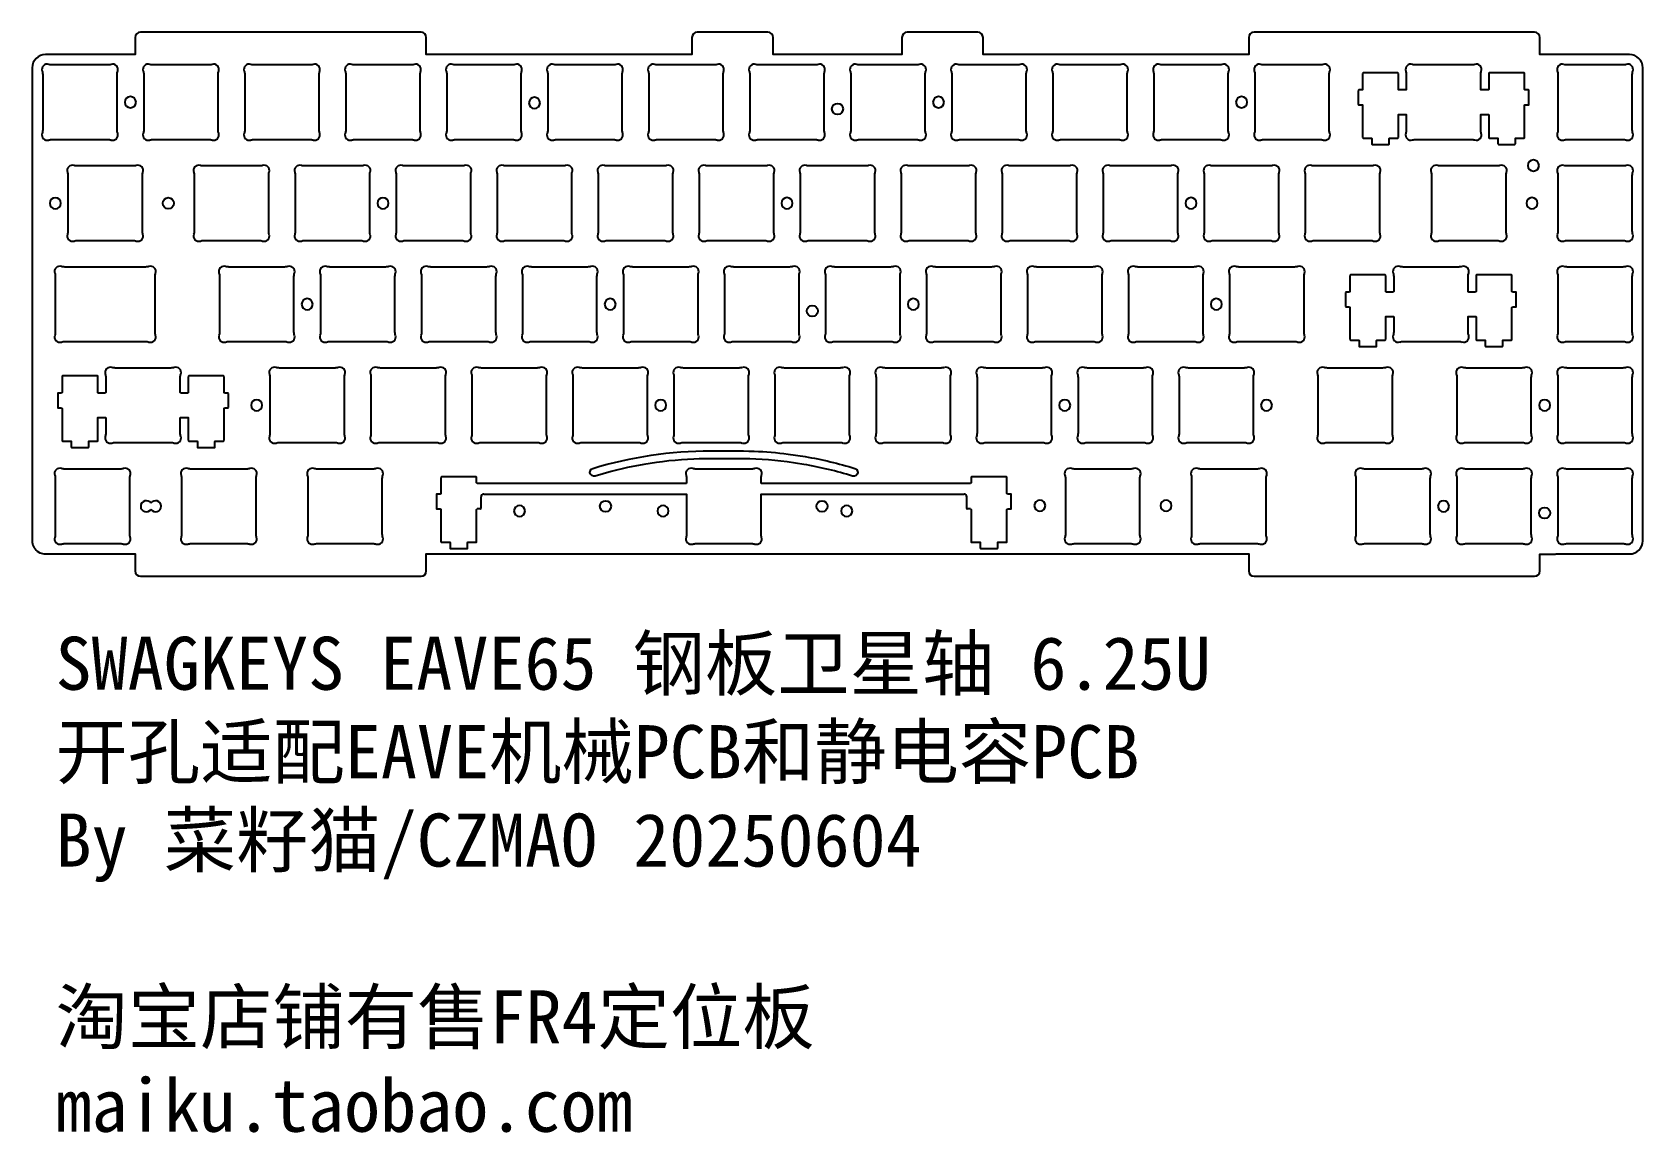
# Model space of a CAD drawing. Header units: millimetres. Extents: x -105 to 199, y -442 to -235.
import ezdxf

# ---------------------------------------------------------------- set-up
doc = ezdxf.new("R2010")
doc.units = ezdxf.units.MM
doc.header["$MEASUREMENT"] = 0
doc.layers.get('0').update_dxf_attribs({"color": 2, "true_color": 0xffff00})
doc.layers.add('WHITE', color=1, linetype='Continuous', true_color=0xff0000)

msp = doc.modelspace()

# ---------------------------------------------------------------- texts
at = {"layer": 'WHITE', "insert": (-100.59, -348.81), "char_height": 10, "attachment_point": 1}
msp.add_mtext_dynamic_manual_height_columns('{\\fFangSong|b0|i0|c134|p49;SWAGKEYS EAVE65 钢板卫星轴 6.25U\\P开孔适配EAVE机械PCB和静电容PCB\\PBy 菜籽猫/CZMAO 20250604\\P\\P淘宝店铺有售FR4定位板\\Pmaiku.taobao.com}', width=321.0148, gutter_width=1, heights=[154.63], dxfattribs=at)

# ---------------------------------------------------------------- linework, layer by layer
at = {"linetype": 'Continuous'}
for p, q in [((-31.66, -234.8), (-84.56, -234.8)), ((33.74, -234.8), (20.44, -234.8)), ((73.34, -234.8), (60.04, -234.8)), ((178.34, -234.8), (125.44, -234.8)), ((-104.99, -241.5), (-104.99, -330.7)), ((198.76, -330.7), (198.76, -241.5)), ((-104.05, -332.66), (-103.57, -332.96)), ((182.39, -333.2), (196.26, -333.2)), ((-84.56, -337.4), (-31.66, -337.4)), ((125.44, -337.4), (178.34, -337.4))]:
    msp.add_line(p, q, dxfattribs=at)
for p, q in [((-88.96, -253.25), (-88.96, -242.76)), ((166.43, -240.98), (155.94, -240.98)), ((-101.23, -255.03), (-90.74, -255.03)), ((155.94, -255.03), (166.43, -255.03)), ((164.05, -279.08), (153.56, -279.08)), ((-100.63, -280.86), (-100.63, -291.36)), ((-81.82, -291.35), (-81.82, -280.86)), ((143.53, -280.67), (143.53, -283.7)), ((150.18, -280.57), (143.63, -280.57)), ((150.28, -283.7), (150.28, -280.67)), ((151.78, -280.85), (151.78, -283.7)), ((165.83, -283.7), (165.83, -280.85)), ((167.33, -280.67), (167.33, -283.7)), ((173.98, -280.57), (167.43, -280.57)), ((174.08, -283.7), (174.08, -280.67)), ((142.71, -283.9), (142.71, -286.5)), ((143.43, -283.8), (142.81, -283.8)), ((151.68, -283.8), (150.38, -283.8)), ((167.23, -283.8), (165.93, -283.8)), ((174.81, -283.8), (174.18, -283.8)), ((174.91, -286.5), (174.91, -283.9)), ((142.81, -286.6), (143.43, -286.6)), ((143.53, -286.7), (143.53, -292.77)), ((150.28, -292.77), (150.28, -288.5)), ((150.38, -288.4), (151.68, -288.4)), ((151.78, -288.5), (151.78, -291.36)), ((165.83, -291.35), (165.83, -288.5)), ((165.93, -288.4), (167.23, -288.4)), ((167.33, -288.5), (167.33, -292.77)), ((174.08, -292.77), (174.08, -286.7)), ((174.18, -286.6), (174.81, -286.6)), ((143.63, -292.87), (145.16, -292.87)), ((145.26, -292.97), (145.26, -293.97)), ((145.36, -294.07), (148.46, -294.07)), ((148.56, -293.97), (148.56, -292.97)), ((148.66, -292.87), (150.18, -292.87)), ((153.56, -293.13), (164.05, -293.13)), ((167.43, -292.87), (168.96, -292.87)), ((169.06, -292.97), (169.06, -293.97)), ((169.16, -294.07), (172.26, -294.07)), ((172.36, -293.97), (172.36, -292.97)), ((172.46, -292.87), (173.98, -292.87)), ((-78.84, -298.13), (-89.33, -298.13)), ((-89.33, -312.18), (-78.84, -312.18)), ((37.6, -314.36), (40.78, -314.83)), ((-27.92, -318.77), (-27.92, -321.81)), ((-21.27, -318.67), (-27.82, -318.67)), ((-21.17, -319.8), (-21.17, -318.77)), ((72.08, -318.77), (72.08, -319.8)), ((78.73, -318.67), (72.18, -318.67)), ((78.83, -321.8), (78.83, -318.77)), ((-28.02, -321.91), (-28.64, -321.91)), ((18.33, -319.9), (-21.07, -319.9)), ((-19.84, -321.9), (18.33, -321.9)), ((71.98, -319.9), (32.58, -319.9)), ((32.58, -321.9), (70.76, -321.9)), ((79.56, -321.9), (78.93, -321.9)), ((-28.74, -322.01), (-28.74, -324.6)), ((-28.64, -324.7), (-28.02, -324.7)), ((-27.92, -324.8), (-27.92, -330.87)), ((-20.44, -324.7), (-21.07, -324.7)), ((-20.34, -324.6), (-20.34, -322.4)), ((71.26, -324.6), (71.26, -322.4)), ((71.98, -324.7), (71.36, -324.7)), ((78.83, -330.87), (78.83, -324.8)), ((78.93, -324.7), (79.56, -324.7)), ((79.66, -324.6), (79.66, -322)), ((-27.82, -330.97), (-26.29, -330.97)), ((-26.19, -331.07), (-26.19, -332.07)), ((-22.89, -332.07), (-22.89, -331.07)), ((-22.79, -330.97), (-21.27, -330.97)), ((72.18, -330.97), (73.71, -330.97)), ((73.81, -331.07), (73.81, -332.07)), ((77.11, -332.07), (77.11, -331.07)), ((77.21, -330.97), (78.73, -330.97)), ((-26.09, -332.17), (-22.99, -332.17)), ((73.91, -332.17), (77.01, -332.17))]:
    msp.add_line(p, q)
for points in [[(-85.56, -235.8), (-85.56, -239), (-102.49, -239)], [(19.44, -235.8), (19.44, -239), (-30.66, -239), (-30.66, -235.8)], [(59.04, -235.8), (59.04, -239), (34.74, -239), (34.74, -235.8)], [(124.44, -235.8), (124.44, -239), (74.34, -239), (74.34, -235.8)], [(196.26, -239), (179.34, -239), (179.34, -235.8)], [(-102.49, -333.2), (-85.56, -333.2), (-85.56, -336.4)], [(-30.66, -336.4), (-30.66, -333.2), (124.44, -333.2), (124.44, -336.4)], [(179.34, -336.4), (179.34, -333.25), (182.17, -333.25)]]:
    msp.add_lwpolyline(points, dxfattribs=at)
for points in [[(-103.01, -242.75), (-103.01, -253.25)], [(-90.74, -240.98), (-101.23, -240.98)], [(-83.96, -242.76), (-83.96, -253.26)], [(-71.69, -240.98), (-82.18, -240.98)], [(-69.91, -253.25), (-69.91, -242.76)], [(-64.91, -242.76), (-64.91, -253.26)], [(-52.64, -240.98), (-63.13, -240.98)], [(-50.86, -253.25), (-50.86, -242.76)], [(-45.86, -242.76), (-45.86, -253.26)], [(-33.59, -240.98), (-44.08, -240.98)], [(-31.81, -253.25), (-31.81, -242.76)], [(-26.81, -242.76), (-26.81, -253.26)], [(-14.54, -240.98), (-25.03, -240.98)], [(-12.76, -253.25), (-12.76, -242.76)], [(-7.76, -242.76), (-7.76, -253.26)], [(4.51, -240.98), (-5.98, -240.98)], [(6.29, -253.25), (6.29, -242.76)], [(11.29, -242.76), (11.29, -253.26)], [(23.56, -240.98), (13.07, -240.98)], [(25.34, -253.25), (25.34, -242.76)], [(30.34, -242.76), (30.34, -253.26)], [(42.61, -240.98), (32.12, -240.98)], [(44.39, -253.25), (44.39, -242.76)], [(49.39, -242.76), (49.39, -253.26)], [(61.66, -240.98), (51.17, -240.98)], [(63.44, -253.25), (63.44, -242.76)], [(68.44, -242.76), (68.44, -253.26)], [(80.71, -240.98), (70.22, -240.98)], [(82.49, -253.25), (82.49, -242.76)], [(87.49, -242.76), (87.49, -253.26)], [(99.76, -240.98), (89.27, -240.98)], [(101.54, -253.25), (101.54, -242.76)], [(106.54, -242.76), (106.54, -253.26)], [(118.81, -240.98), (108.32, -240.98)], [(120.59, -253.25), (120.59, -242.76)], [(125.59, -242.76), (125.59, -253.26)], [(137.86, -240.98), (127.37, -240.98)], [(139.64, -253.25), (139.64, -242.76)], [(145.91, -242.57), (145.91, -245.6)], [(152.56, -242.47), (146.01, -242.47)], [(152.66, -245.6), (152.66, -242.57)], [(154.16, -242.75), (154.16, -245.6)], [(168.21, -245.6), (168.21, -242.75)], [(169.71, -242.57), (169.71, -245.6)], [(176.36, -242.47), (169.81, -242.47)], [(176.46, -245.6), (176.46, -242.57)], [(182.74, -242.76), (182.74, -253.26)], [(195.01, -240.98), (184.52, -240.98)], [(196.79, -253.25), (196.79, -242.76)], [(145.09, -245.8), (145.09, -248.4)], [(145.81, -245.7), (145.19, -245.7)], [(154.06, -245.7), (152.76, -245.7)], [(169.61, -245.7), (168.31, -245.7)], [(177.19, -245.7), (176.56, -245.7)], [(177.29, -248.4), (177.29, -245.8)], [(145.19, -248.5), (145.81, -248.5)], [(145.91, -248.6), (145.91, -254.67)], [(176.46, -254.67), (176.46, -248.6)], [(176.56, -248.5), (177.19, -248.5)], [(152.66, -254.67), (152.66, -250.4)], [(152.76, -250.3), (154.06, -250.3)], [(154.16, -250.4), (154.16, -253.26)], [(168.21, -253.25), (168.21, -250.4)], [(168.31, -250.3), (169.61, -250.3)], [(169.71, -250.4), (169.71, -254.67)], [(-82.18, -255.03), (-71.69, -255.03)], [(-63.13, -255.03), (-52.64, -255.03)], [(-44.08, -255.03), (-33.59, -255.03)], [(-25.03, -255.03), (-14.54, -255.03)], [(-5.98, -255.03), (4.51, -255.03)], [(13.07, -255.03), (23.56, -255.03)], [(32.12, -255.03), (42.61, -255.03)], [(51.17, -255.03), (61.66, -255.03)], [(70.22, -255.03), (80.71, -255.03)], [(89.27, -255.03), (99.76, -255.03)], [(108.32, -255.03), (118.81, -255.03)], [(127.37, -255.03), (137.86, -255.03)], [(146.01, -254.77), (147.54, -254.77)], [(147.64, -254.87), (147.64, -255.87)], [(150.94, -255.87), (150.94, -254.87)], [(151.04, -254.77), (152.56, -254.77)], [(169.81, -254.77), (171.34, -254.77)], [(171.44, -254.87), (171.44, -255.87)], [(174.74, -255.87), (174.74, -254.87)], [(174.84, -254.77), (176.36, -254.77)], [(184.52, -255.03), (195.01, -255.03)], [(147.74, -255.97), (150.84, -255.97)], [(171.54, -255.97), (174.64, -255.97)], [(-85.98, -260.03), (-96.47, -260.03)], [(-62.17, -260.03), (-72.66, -260.03)], [(-43.12, -260.03), (-53.61, -260.03)], [(-24.07, -260.03), (-34.56, -260.03)], [(-5.02, -260.03), (-15.51, -260.03)], [(14.03, -260.03), (3.54, -260.03)], [(33.08, -260.03), (22.59, -260.03)], [(52.13, -260.03), (41.64, -260.03)], [(71.18, -260.03), (60.69, -260.03)], [(90.23, -260.03), (79.74, -260.03)], [(109.28, -260.03), (98.79, -260.03)], [(128.33, -260.03), (117.84, -260.03)], [(147.38, -260.03), (136.89, -260.03)], [(171.2, -260.03), (160.7, -260.03)], [(195.01, -260.03), (184.52, -260.03)], [(-98.25, -261.81), (-98.25, -272.31)], [(-84.2, -272.3), (-84.2, -261.81)], [(-74.44, -261.81), (-74.44, -272.31)], [(-60.39, -272.3), (-60.39, -261.81)], [(-55.39, -261.81), (-55.39, -272.31)], [(-41.34, -272.3), (-41.34, -261.81)], [(-36.34, -261.81), (-36.34, -272.31)], [(-22.29, -272.3), (-22.29, -261.81)], [(-17.29, -261.81), (-17.29, -272.31)], [(-3.24, -272.3), (-3.24, -261.81)], [(1.76, -261.81), (1.76, -272.31)], [(15.81, -272.3), (15.81, -261.81)], [(20.81, -261.81), (20.81, -272.31)], [(34.86, -272.3), (34.86, -261.81)], [(39.86, -261.81), (39.86, -272.31)], [(53.91, -272.3), (53.91, -261.81)], [(58.91, -261.81), (58.91, -272.31)], [(72.96, -272.3), (72.96, -261.81)], [(77.96, -261.81), (77.96, -272.31)], [(92.01, -272.3), (92.01, -261.81)], [(97.01, -261.81), (97.01, -272.31)], [(111.06, -272.3), (111.06, -261.81)], [(116.06, -261.81), (116.06, -272.31)], [(130.11, -272.3), (130.11, -261.81)], [(135.11, -261.81), (135.11, -272.31)], [(149.16, -272.3), (149.16, -261.81)], [(158.93, -261.81), (158.93, -272.31)], [(172.98, -272.3), (172.98, -261.81)], [(182.74, -261.81), (182.74, -272.31)], [(196.79, -272.3), (196.79, -261.81)], [(-96.47, -274.08), (-85.98, -274.08)], [(-72.66, -274.08), (-62.17, -274.08)], [(-53.61, -274.08), (-43.12, -274.08)], [(-34.56, -274.08), (-24.07, -274.08)], [(-15.51, -274.08), (-5.02, -274.08)], [(3.54, -274.08), (14.03, -274.08)], [(22.59, -274.08), (33.08, -274.08)], [(41.64, -274.08), (52.13, -274.08)], [(60.69, -274.08), (71.18, -274.08)], [(79.74, -274.08), (90.23, -274.08)], [(98.79, -274.08), (109.28, -274.08)], [(117.84, -274.08), (128.33, -274.08)], [(136.89, -274.08), (147.38, -274.08)], [(160.7, -274.08), (171.2, -274.08)], [(184.52, -274.08), (195.01, -274.08)], [(-83.6, -279.08), (-98.85, -279.08)], [(-57.4, -279.08), (-67.9, -279.08)], [(-38.35, -279.08), (-48.85, -279.08)], [(-19.3, -279.08), (-29.8, -279.08)], [(-0.25, -279.08), (-10.75, -279.08)], [(18.8, -279.08), (8.3, -279.08)], [(37.85, -279.08), (27.35, -279.08)], [(56.9, -279.08), (46.4, -279.08)], [(75.95, -279.08), (65.45, -279.08)], [(95, -279.08), (84.5, -279.08)], [(114.05, -279.08), (103.55, -279.08)], [(133.1, -279.08), (122.6, -279.08)], [(195.01, -279.08), (184.52, -279.08)], [(-69.67, -280.86), (-69.67, -291.36)], [(-55.62, -291.35), (-55.62, -280.86)], [(-50.62, -280.86), (-50.62, -291.36)], [(-36.57, -291.35), (-36.57, -280.86)], [(-31.57, -280.86), (-31.57, -291.36)], [(-17.52, -291.35), (-17.52, -280.86)], [(-12.52, -280.86), (-12.52, -291.36)], [(1.53, -291.35), (1.53, -280.86)], [(6.53, -280.86), (6.53, -291.36)], [(20.58, -291.35), (20.58, -280.86)], [(25.58, -280.86), (25.58, -291.36)], [(39.63, -291.35), (39.63, -280.86)], [(44.63, -280.86), (44.63, -291.36)], [(58.68, -291.35), (58.68, -280.86)], [(63.68, -280.86), (63.68, -291.36)], [(77.73, -291.35), (77.73, -280.86)], [(82.73, -280.86), (82.73, -291.36)], [(96.78, -291.35), (96.78, -280.86)], [(101.78, -280.86), (101.78, -291.36)], [(115.83, -291.35), (115.83, -280.86)], [(120.83, -280.86), (120.83, -291.36)], [(134.88, -291.35), (134.88, -280.86)], [(182.74, -280.86), (182.74, -291.36)], [(196.79, -291.35), (196.79, -280.86)], [(-98.85, -293.13), (-83.6, -293.13)], [(-67.9, -293.13), (-57.4, -293.13)], [(-48.85, -293.13), (-38.35, -293.13)], [(-29.8, -293.13), (-19.3, -293.13)], [(-10.75, -293.13), (-0.25, -293.13)], [(8.3, -293.13), (18.8, -293.13)], [(27.35, -293.13), (37.85, -293.13)], [(46.4, -293.13), (56.9, -293.13)], [(65.45, -293.13), (75.95, -293.13)], [(84.5, -293.13), (95, -293.13)], [(103.55, -293.13), (114.05, -293.13)], [(122.6, -293.13), (133.1, -293.13)], [(184.52, -293.13), (195.01, -293.13)], [(-99.35, -299.72), (-99.35, -302.76)], [(-92.71, -299.62), (-99.25, -299.62)], [(-92.61, -302.76), (-92.61, -299.72)], [(-91.11, -299.91), (-91.11, -302.76)], [(-77.06, -302.76), (-77.06, -299.91)], [(-75.55, -299.72), (-75.55, -302.76)], [(-68.91, -299.62), (-75.45, -299.62)], [(-68.81, -302.76), (-68.81, -299.72)], [(-60.15, -299.91), (-60.15, -310.41)], [(-47.88, -298.13), (-58.37, -298.13)], [(-46.1, -310.4), (-46.1, -299.91)], [(-41.1, -299.91), (-41.1, -310.41)], [(-28.83, -298.13), (-39.32, -298.13)], [(-27.05, -310.4), (-27.05, -299.91)], [(-22.05, -299.91), (-22.05, -310.41)], [(-9.78, -298.13), (-20.27, -298.13)], [(-8, -310.4), (-8, -299.91)], [(-3, -299.91), (-3, -310.41)], [(9.27, -298.13), (-1.22, -298.13)], [(11.05, -310.4), (11.05, -299.91)], [(16.05, -299.91), (16.05, -310.41)], [(28.32, -298.13), (17.83, -298.13)], [(30.1, -310.4), (30.1, -299.91)], [(35.1, -299.91), (35.1, -310.41)], [(47.37, -298.13), (36.88, -298.13)], [(49.15, -310.4), (49.15, -299.91)], [(54.15, -299.91), (54.15, -310.41)], [(66.42, -298.13), (55.93, -298.13)], [(68.2, -310.4), (68.2, -299.91)], [(73.2, -299.91), (73.2, -310.41)], [(85.47, -298.13), (74.98, -298.13)], [(87.25, -310.4), (87.25, -299.91)], [(92.25, -299.91), (92.25, -310.41)], [(104.52, -298.13), (94.03, -298.13)], [(106.3, -310.4), (106.3, -299.91)], [(111.3, -299.91), (111.3, -310.41)], [(123.57, -298.13), (113.08, -298.13)], [(125.35, -310.4), (125.35, -299.91)], [(137.49, -299.91), (137.49, -310.41)], [(149.76, -298.13), (139.27, -298.13)], [(151.54, -310.4), (151.54, -299.91)], [(163.69, -299.91), (163.69, -310.41)], [(175.96, -298.13), (165.47, -298.13)], [(177.74, -310.4), (177.74, -299.91)], [(182.74, -299.91), (182.74, -310.41)], [(195.01, -298.13), (184.52, -298.13)], [(196.79, -310.4), (196.79, -299.91)], [(-100.18, -302.96), (-100.18, -305.55)], [(-99.45, -302.86), (-100.08, -302.86)], [(-91.21, -302.86), (-92.51, -302.86)], [(-75.65, -302.86), (-76.96, -302.86)], [(-68.08, -302.86), (-68.71, -302.86)], [(-67.98, -305.55), (-67.98, -302.96)], [(-100.08, -305.65), (-99.45, -305.65)], [(-99.35, -305.75), (-99.35, -311.82)], [(-68.81, -311.82), (-68.81, -305.75)], [(-68.71, -305.65), (-68.08, -305.65)], [(-92.61, -311.82), (-92.61, -307.55)], [(-92.51, -307.45), (-91.21, -307.45)], [(-91.11, -307.55), (-91.11, -310.41)], [(-77.06, -310.4), (-77.06, -307.55)], [(-76.96, -307.45), (-75.65, -307.45)], [(-75.55, -307.55), (-75.55, -311.82)], [(-99.25, -311.92), (-97.73, -311.92)], [(-97.63, -312.02), (-97.63, -313.02)], [(-94.33, -313.02), (-94.33, -312.02)], [(-94.23, -311.92), (-92.71, -311.92)], [(-75.45, -311.92), (-73.93, -311.92)], [(-73.83, -312.02), (-73.83, -313.02)], [(-70.53, -313.02), (-70.53, -312.02)], [(-70.43, -311.92), (-68.91, -311.92)], [(-58.37, -312.18), (-47.88, -312.18)], [(-39.32, -312.18), (-28.83, -312.18)], [(-20.27, -312.18), (-9.78, -312.18)], [(-1.22, -312.18), (9.27, -312.18)], [(17.83, -312.18), (28.32, -312.18)], [(36.88, -312.18), (47.37, -312.18)], [(55.93, -312.18), (66.42, -312.18)], [(74.98, -312.18), (85.47, -312.18)], [(94.03, -312.18), (104.52, -312.18)], [(113.08, -312.18), (123.57, -312.18)], [(139.27, -312.18), (149.76, -312.18)], [(165.47, -312.18), (175.96, -312.18)], [(184.52, -312.18), (195.01, -312.18)], [(-97.53, -313.12), (-94.43, -313.12)], [(-73.73, -313.12), (-70.63, -313.12)], [(40.53, -316.31), (37.41, -315.84)], [(-88.36, -317.18), (-98.85, -317.18)], [(-64.55, -317.18), (-75.04, -317.18)], [(-40.74, -317.18), (-51.23, -317.18)], [(10.39, -316.31), (7.29, -316.91), (4.22, -317.64), (1.18, -318.5), (0.85, -318.52), (0.54, -318.4), (0.31, -318.16), (0.21, -317.84), (0.27, -317.51), (0.45, -317.23), (0.74, -317.06)], [(30.7, -317.18), (20.21, -317.18)], [(50.18, -317.06), (50.47, -317.23), (50.65, -317.51), (50.71, -317.84), (50.61, -318.16), (50.38, -318.4), (50.07, -318.52), (49.74, -318.5)], [(102.14, -317.18), (91.65, -317.18)], [(125.95, -317.18), (115.46, -317.18)], [(156.91, -317.18), (146.42, -317.18)], [(175.96, -317.18), (165.47, -317.18)], [(195.01, -317.18), (184.52, -317.18)], [(-100.63, -318.96), (-100.63, -329.46)], [(-86.58, -329.45), (-86.58, -318.96)], [(-76.82, -318.96), (-76.82, -329.46)], [(-62.77, -329.45), (-62.77, -318.96)], [(-53.01, -318.96), (-53.01, -329.46)], [(-38.96, -329.45), (-38.96, -318.96)], [(18.43, -318.96), (18.43, -319.8)], [(32.48, -319.8), (32.48, -318.95)], [(89.87, -318.96), (89.87, -329.46)], [(103.92, -329.45), (103.92, -318.96)], [(113.68, -318.96), (113.68, -329.46)], [(127.73, -329.45), (127.73, -318.96)], [(144.64, -318.96), (144.64, -329.46)], [(158.69, -329.45), (158.69, -318.96)], [(163.69, -318.96), (163.69, -329.46)], [(177.74, -329.45), (177.74, -318.96)], [(182.74, -318.96), (182.74, -329.46)], [(196.79, -329.45), (196.79, -318.96)], [(-21.17, -330.87), (-21.17, -324.8)], [(18.43, -322), (18.43, -329.45)], [(32.48, -329.45), (32.48, -322)], [(72.08, -324.8), (72.08, -330.87)], [(-98.85, -331.23), (-88.36, -331.23)], [(-75.04, -331.23), (-64.55, -331.23)], [(-51.23, -331.23), (-40.74, -331.23)], [(20.21, -331.23), (30.7, -331.23)], [(91.65, -331.23), (102.14, -331.23)], [(115.46, -331.23), (125.95, -331.23)], [(146.42, -331.23), (156.91, -331.23)], [(165.47, -331.23), (175.96, -331.23)], [(184.52, -331.23), (195.01, -331.23)]]:
    msp.add_lwpolyline(points)
for centre in [(46.89, -249.27), (-79.32, -267.05), (42.13, -287.37), (3.14, -324.2), (43.97, -324.2), (180.24, -325.47)]:
    msp.add_circle(centre, 1.05)
for centre, radius, start, end in [((-84.56, -235.8), 1, 90, 180), ((-31.66, -235.8), 1, 0, 90), ((20.44, -235.8), 1, 90, 180), ((33.74, -235.8), 1, 0, 90), ((60.04, -235.8), 1, 90, 180), ((73.34, -235.8), 1, 0, 90), ((125.44, -235.8), 1, 90, 180), ((178.34, -235.8), 1, 0, 90), ((-102.49, -241.5), 2.5, 89.9999, 180.0001), ((196.26, -241.5), 2.5, 0.0001, 89.9999), ((-102.49, -330.7), 2.5, 180, 231.4285), ((196.26, -330.7), 2.5, 270, 360), ((-102.49, -330.7), 2.5, 244.2857, 270), ((-84.56, -336.4), 1, 180, 270), ((-31.66, -336.4), 1, 270, 0), ((125.44, -336.4), 1, 180, 270), ((178.34, -336.4), 1, 270, 0)]:
    msp.add_arc(centre, radius, start, end, dxfattribs=at)
for centre, radius, start, end in [((-102.16, -241.83), 1, 71.984, 198.0172), ((-89.82, -241.83), 1, 341.9834, 108.0166), ((-83.11, -241.83), 1, 71.984, 198.0172), ((-70.77, -241.83), 1, 341.9834, 108.0166), ((-64.06, -241.83), 1, 71.984, 198.0172), ((-51.72, -241.83), 1, 341.9834, 108.0166), ((-45.01, -241.83), 1, 71.984, 198.0172), ((-32.67, -241.83), 1, 341.9834, 108.0166), ((-25.96, -241.83), 1, 71.984, 198.0172), ((-13.62, -241.83), 1, 341.9834, 108.0166), ((-6.91, -241.83), 1, 71.984, 198.0172), ((5.43, -241.83), 1, 341.9834, 108.0166), ((12.14, -241.83), 1, 71.984, 198.0172), ((24.48, -241.83), 1, 341.9834, 108.0166), ((31.19, -241.83), 1, 71.984, 198.0172), ((43.53, -241.83), 1, 341.9834, 108.0166), ((50.24, -241.83), 1, 71.984, 198.0172), ((62.58, -241.83), 1, 341.9834, 108.0166), ((69.29, -241.83), 1, 71.984, 198.0172), ((81.63, -241.83), 1, 341.9834, 108.0166), ((88.34, -241.83), 1, 71.984, 198.0172), ((100.68, -241.83), 1, 341.9834, 108.0166), ((107.39, -241.83), 1, 71.984, 198.0172), ((119.73, -241.83), 1, 341.9834, 108.0166), ((126.44, -241.83), 1, 71.984, 198.0172), ((138.78, -241.83), 1, 341.9834, 108.0166), ((146.01, -242.57), 0.1, 90, 180), ((152.56, -242.57), 0.1, 360, 90), ((155.02, -241.83), 1, 71.984, 198.0172), ((167.36, -241.83), 1, 341.9834, 108.0166), ((169.81, -242.57), 0.1, 90, 180), ((176.36, -242.57), 0.1, 0, 90), ((183.59, -241.83), 1, 71.984, 198.0172), ((195.93, -241.83), 1, 341.9834, 108.0166), ((145.19, -245.8), 0.1, 90, 180), ((177.19, -245.8), 0.1, 0, 90), ((-86.46, -248), 1.05, 0, 180), ((-86.46, -248), 1.05, 180, 0), ((-10.26, -248.13), 1.05, 0, 180), ((-10.26, -248.13), 1.05, 180, 0), ((65.94, -248), 1.05, 360, 180), ((65.94, -248), 1.05, 180, 360), ((123.09, -248), 1.05, 360, 180), ((123.09, -248), 1.05, 180, 360), ((145.19, -248.4), 0.1, 180, 270), ((177.19, -248.4), 0.1, 270, 0), ((-102.16, -254.18), 1, 161.9828, 288.016), ((-89.82, -254.18), 1, 251.9834, 18.0166), ((-83.11, -254.18), 1, 161.9828, 288.016), ((-70.77, -254.18), 1, 251.9834, 18.0166), ((-64.06, -254.18), 1, 161.9828, 288.016), ((-51.72, -254.18), 1, 251.9834, 18.0166), ((-45.01, -254.18), 1, 161.9828, 288.016), ((-32.67, -254.18), 1, 251.9834, 18.0166), ((-25.96, -254.18), 1, 161.9828, 288.016), ((-13.62, -254.18), 1, 251.9834, 18.0166), ((-6.91, -254.18), 1, 161.9828, 288.016), ((5.43, -254.18), 1, 251.9834, 18.0166), ((12.14, -254.18), 1, 161.9828, 288.016), ((24.48, -254.18), 1, 251.9834, 18.0166), ((31.19, -254.18), 1, 161.9828, 288.016), ((43.53, -254.18), 1, 251.9834, 18.0166), ((50.24, -254.18), 1, 161.9828, 288.016), ((62.58, -254.18), 1, 251.9834, 18.0166), ((69.29, -254.18), 1, 161.9828, 288.016), ((81.63, -254.18), 1, 251.9834, 18.0166), ((88.34, -254.18), 1, 161.9828, 288.016), ((100.68, -254.18), 1, 251.9834, 18.0166), ((107.39, -254.18), 1, 161.9828, 288.016), ((119.73, -254.18), 1, 251.9834, 18.0166), ((126.44, -254.18), 1, 161.9828, 288.016), ((138.78, -254.18), 1, 251.9834, 18.0166), ((146.01, -254.67), 0.1, 180, 270), ((152.56, -254.67), 0.1, 270, 360), ((155.02, -254.17), 1, 161.9828, 288.016), ((167.36, -254.17), 1, 251.9834, 18.0166), ((169.81, -254.67), 0.1, 180, 270), ((176.36, -254.67), 0.1, 270, 0), ((183.59, -254.18), 1, 161.9828, 288.016), ((195.93, -254.18), 1, 251.9834, 18.0166), ((147.74, -255.87), 0.1, 180, 270), ((150.84, -255.87), 0.1, 270, 0), ((171.54, -255.87), 0.1, 180, 270), ((174.64, -255.87), 0.1, 270, 0), ((-97.4, -260.88), 1, 71.984, 198.0172), ((-85.05, -260.88), 1, 341.9834, 108.0166), ((-73.58, -260.88), 1, 71.984, 198.0172), ((-61.24, -260.88), 1, 341.9834, 108.0166), ((-54.53, -260.88), 1, 71.984, 198.0172), ((-42.19, -260.88), 1, 341.9834, 108.0166), ((-35.48, -260.88), 1, 71.984, 198.0172), ((-23.14, -260.88), 1, 341.9834, 108.0166), ((-16.43, -260.88), 1, 71.984, 198.0172), ((-4.09, -260.88), 1, 341.9834, 108.0166), ((2.62, -260.88), 1, 71.984, 198.0172), ((14.96, -260.88), 1, 341.9834, 108.0166), ((21.67, -260.88), 1, 71.984, 198.0172), ((34.01, -260.88), 1, 341.9834, 108.0166), ((40.72, -260.88), 1, 71.984, 198.0172), ((53.06, -260.88), 1, 341.9834, 108.0166), ((59.77, -260.88), 1, 71.984, 198.0172), ((72.11, -260.88), 1, 341.9834, 108.0166), ((78.82, -260.88), 1, 71.984, 198.0172), ((91.16, -260.88), 1, 341.9834, 108.0166), ((97.87, -260.88), 1, 71.984, 198.0172), ((110.21, -260.88), 1, 341.9834, 108.0166), ((116.92, -260.88), 1, 71.984, 198.0172), ((129.26, -260.88), 1, 341.9834, 108.0166), ((135.97, -260.88), 1, 71.984, 198.0172), ((148.31, -260.88), 1, 341.9834, 108.0166), ((159.78, -260.88), 1, 71.984, 198.0172), ((172.12, -260.88), 1, 341.9834, 108.0166), ((178.14, -259.94), 1.05, 360, 180), ((178.14, -259.94), 1.05, 180, 360), ((183.59, -260.88), 1, 71.984, 198.0172), ((195.93, -260.88), 1, 341.9834, 108.0166), ((-100.62, -267.06), 1.05, 0, 180), ((-100.62, -267.06), 1.05, 180, 0), ((-38.84, -267.06), 1.05, 0, 180), ((-38.84, -267.06), 1.05, 180, 0), ((37.36, -267.05), 1.05, 0, 180), ((37.36, -267.05), 1.05, 180, 0), ((113.56, -267.05), 1.05, 0, 180), ((113.56, -267.05), 1.05, 180, 0), ((177.86, -267.05), 1.05, 0, 180), ((177.86, -267.05), 1.05, 180, 0), ((-97.4, -273.23), 1, 161.9828, 288.016), ((-85.05, -273.23), 1, 251.9834, 18.0166), ((-73.58, -273.23), 1, 161.9828, 288.016), ((-61.24, -273.23), 1, 251.9834, 18.0166), ((-54.53, -273.23), 1, 161.9828, 288.016), ((-42.19, -273.23), 1, 251.9834, 18.0166), ((-35.48, -273.23), 1, 161.9828, 288.016), ((-23.14, -273.23), 1, 251.9834, 18.0166), ((-16.43, -273.23), 1, 161.9828, 288.016), ((-4.09, -273.23), 1, 251.9834, 18.0166), ((2.62, -273.23), 1, 161.9828, 288.016), ((14.96, -273.23), 1, 251.9834, 18.0166), ((21.67, -273.23), 1, 161.9828, 288.016), ((34.01, -273.23), 1, 251.9834, 18.0166), ((40.72, -273.23), 1, 161.9828, 288.016), ((53.06, -273.23), 1, 251.9834, 18.0166), ((59.77, -273.23), 1, 161.9828, 288.016), ((72.11, -273.23), 1, 251.9834, 18.0166), ((78.82, -273.23), 1, 161.9828, 288.016), ((91.16, -273.23), 1, 251.9834, 18.0166), ((97.87, -273.23), 1, 161.9828, 288.016), ((110.21, -273.23), 1, 251.9834, 18.0166), ((116.92, -273.23), 1, 161.9828, 288.016), ((129.26, -273.23), 1, 251.9834, 18.0166), ((135.97, -273.23), 1, 161.9828, 288.016), ((148.31, -273.23), 1, 251.9834, 18.0166), ((159.78, -273.23), 1, 161.9828, 288.016), ((172.12, -273.23), 1, 251.9834, 18.0166), ((183.59, -273.23), 1, 161.9828, 288.016), ((195.93, -273.23), 1, 251.9834, 18.0166), ((-99.78, -279.93), 1, 71.984, 198.0172), ((-82.67, -279.93), 1, 341.9834, 108.0166), ((-68.82, -279.93), 1, 71.984, 198.0172), ((-56.48, -279.93), 1, 341.9834, 108.0166), ((-49.77, -279.93), 1, 71.984, 198.0172), ((-37.43, -279.93), 1, 341.9834, 108.0166), ((-30.72, -279.93), 1, 71.984, 198.0172), ((-18.38, -279.93), 1, 341.9834, 108.0166), ((-11.67, -279.93), 1, 71.984, 198.0172), ((0.67, -279.93), 1, 341.9834, 108.0166), ((7.38, -279.93), 1, 71.984, 198.0172), ((19.72, -279.93), 1, 341.9834, 108.0166), ((26.43, -279.93), 1, 71.984, 198.0172), ((38.77, -279.93), 1, 341.9834, 108.0166), ((45.48, -279.93), 1, 71.984, 198.0172), ((57.82, -279.93), 1, 341.9834, 108.0166), ((64.53, -279.93), 1, 71.984, 198.0172), ((76.87, -279.93), 1, 341.9834, 108.0166), ((83.58, -279.93), 1, 71.984, 198.0172), ((95.92, -279.93), 1, 341.9834, 108.0166), ((102.63, -279.93), 1, 71.984, 198.0172), ((114.97, -279.93), 1, 341.9834, 108.0166), ((121.68, -279.93), 1, 71.984, 198.0172), ((134.02, -279.93), 1, 341.9834, 108.0166), ((152.63, -279.93), 1, 71.984, 198.0172), ((164.98, -279.93), 1, 341.9834, 108.0166), ((183.59, -279.93), 1, 71.984, 198.0172), ((195.93, -279.93), 1, 341.9834, 108.0166), ((143.63, -280.67), 0.1, 90, 180), ((150.18, -280.67), 0.1, 360, 90), ((167.43, -280.67), 0.1, 90, 180), ((173.98, -280.67), 0.1, 0, 90), ((-53.13, -286.1), 1.05, 0, 180), ((4.02, -286.1), 1.05, 0, 180), ((61.18, -286.1), 1.05, 360, 180), ((118.33, -286.1), 1.05, 0, 180), ((142.81, -283.9), 0.1, 90, 180), ((174.81, -283.9), 0.1, 0, 90), ((-53.13, -286.1), 1.05, 180, 0), ((4.02, -286.1), 1.05, 180, 0), ((61.18, -286.1), 1.05, 180, 360), ((118.33, -286.1), 1.05, 180, 0), ((142.81, -286.5), 0.1, 180, 270), ((174.81, -286.5), 0.1, 270, 0), ((-99.78, -292.28), 1, 161.9828, 288.016), ((-82.67, -292.28), 1, 251.9834, 18.0166), ((-68.82, -292.28), 1, 161.9828, 288.016), ((-56.48, -292.28), 1, 251.9834, 18.0166), ((-49.77, -292.28), 1, 161.9828, 288.016), ((-37.43, -292.28), 1, 251.9834, 18.0166), ((-30.72, -292.28), 1, 161.9828, 288.016), ((-18.38, -292.28), 1, 251.9834, 18.0166), ((-11.67, -292.28), 1, 161.9828, 288.016), ((0.67, -292.28), 1, 251.9834, 18.0166), ((7.38, -292.28), 1, 161.9828, 288.016), ((19.72, -292.28), 1, 251.9834, 18.0166), ((26.43, -292.28), 1, 161.9828, 288.016), ((38.77, -292.28), 1, 251.9834, 18.0166), ((45.48, -292.28), 1, 161.9828, 288.016), ((57.82, -292.28), 1, 251.9834, 18.0166), ((64.53, -292.28), 1, 161.9828, 288.016), ((76.87, -292.28), 1, 251.9834, 18.0166), ((83.58, -292.28), 1, 161.9828, 288.016), ((95.92, -292.28), 1, 251.9834, 18.0166), ((102.63, -292.28), 1, 161.9828, 288.016), ((114.97, -292.28), 1, 251.9834, 18.0166), ((121.68, -292.28), 1, 161.9828, 288.016), ((134.02, -292.28), 1, 251.9834, 18.0166), ((143.63, -292.77), 0.1, 180, 270), ((145.36, -293.97), 0.1, 180, 270), ((148.46, -293.97), 0.1, 270, 360), ((150.18, -292.77), 0.1, 270, 0), ((152.63, -292.27), 1, 161.9828, 288.016), ((164.98, -292.27), 1, 251.9834, 18.0166), ((167.43, -292.77), 0.1, 180, 270), ((169.16, -293.97), 0.1, 180, 270), ((172.26, -293.97), 0.1, 270, 0), ((173.98, -292.77), 0.1, 270, 0), ((183.59, -292.28), 1, 161.9828, 288.016), ((195.93, -292.28), 1, 251.9834, 18.0166), ((-99.25, -299.72), 0.1, 90, 180), ((-92.71, -299.72), 0.1, 360, 90), ((-90.25, -298.98), 1, 71.984, 198.0172), ((-77.91, -298.98), 1, 341.9834, 108.0166), ((-75.45, -299.72), 0.1, 90, 180), ((-68.91, -299.72), 0.1, 0, 90), ((-59.3, -298.98), 1, 71.984, 198.0172), ((-46.95, -298.98), 1, 341.9834, 108.0166), ((-40.25, -298.98), 1, 71.984, 198.0172), ((-27.9, -298.98), 1, 341.9834, 108.0166), ((-21.2, -298.98), 1, 71.984, 198.0172), ((-8.85, -298.98), 1, 341.9834, 108.0166), ((-2.15, -298.98), 1, 71.984, 198.0172), ((10.2, -298.98), 1, 341.9834, 108.0166), ((16.9, -298.98), 1, 71.984, 198.0172), ((29.25, -298.98), 1, 341.9834, 108.0166), ((35.95, -298.98), 1, 71.984, 198.0172), ((48.3, -298.98), 1, 341.9834, 108.0166), ((55, -298.98), 1, 71.984, 198.0172), ((67.35, -298.98), 1, 341.9834, 108.0166), ((74.05, -298.98), 1, 71.984, 198.0172), ((86.4, -298.98), 1, 341.9834, 108.0166), ((93.1, -298.98), 1, 71.984, 198.0172), ((105.45, -298.98), 1, 341.9834, 108.0166), ((112.15, -298.98), 1, 71.984, 198.0172), ((124.5, -298.98), 1, 341.9834, 108.0166), ((138.35, -298.98), 1, 71.984, 198.0172), ((150.69, -298.98), 1, 341.9834, 108.0166), ((164.54, -298.98), 1, 71.984, 198.0172), ((176.88, -298.98), 1, 341.9834, 108.0166), ((183.59, -298.98), 1, 71.984, 198.0172), ((195.93, -298.98), 1, 341.9834, 108.0166), ((-100.08, -302.96), 0.1, 90, 180), ((-68.08, -302.96), 0.1, 0, 90), ((-100.08, -305.55), 0.1, 180, 270), ((-68.08, -305.55), 0.1, 270, 0), ((-62.65, -305.15), 1.05, 0, 180), ((-62.65, -305.15), 1.05, 180, 0), ((13.55, -305.15), 1.05, 0, 180), ((13.55, -305.15), 1.05, 180, 0), ((89.75, -305.15), 1.05, 360, 180), ((89.75, -305.15), 1.05, 180, 360), ((127.79, -305.15), 1.05, 360, 180), ((127.79, -305.15), 1.05, 360, 180), ((127.79, -305.15), 1.05, 180, 360), ((127.79, -305.15), 1.05, 180, 360), ((180.24, -305.15), 1.05, 0, 180), ((180.24, -305.15), 1.05, 180, 0), ((-99.25, -311.82), 0.1, 180, 270), ((-92.71, -311.82), 0.1, 270, 0), ((-90.25, -311.33), 1, 161.9828, 288.016), ((-77.91, -311.33), 1, 251.9834, 18.0166), ((-75.45, -311.82), 0.1, 180, 270), ((-68.91, -311.82), 0.1, 270, 0), ((-59.3, -311.33), 1, 161.9828, 288.016), ((-46.95, -311.33), 1, 251.9834, 18.0166), ((-40.25, -311.33), 1, 161.9828, 288.016), ((-27.9, -311.33), 1, 251.9834, 18.0166), ((-21.2, -311.33), 1, 161.9828, 288.016), ((-8.85, -311.33), 1, 251.9834, 18.0166), ((-2.15, -311.33), 1, 161.9828, 288.016), ((10.2, -311.33), 1, 251.9834, 18.0166), ((16.9, -311.33), 1, 161.9828, 288.016), ((29.25, -311.33), 1, 251.9834, 18.0166), ((35.95, -311.33), 1, 161.9828, 288.016), ((48.3, -311.33), 1, 251.9834, 18.0166), ((55, -311.33), 1, 161.9828, 288.016), ((67.35, -311.33), 1, 251.9834, 18.0166), ((74.05, -311.33), 1, 161.9828, 288.016), ((86.4, -311.33), 1, 251.9834, 18.0166), ((93.1, -311.33), 1, 161.9828, 288.016), ((105.45, -311.33), 1, 251.9834, 18.0166), ((112.15, -311.33), 1, 161.9828, 288.016), ((124.5, -311.33), 1, 251.9834, 18.0166), ((138.35, -311.33), 1, 161.9828, 288.016), ((150.69, -311.33), 1, 251.9834, 18.0166), ((164.54, -311.33), 1, 161.9828, 288.016), ((176.88, -311.33), 1, 251.9834, 18.0166), ((183.59, -311.33), 1, 161.9828, 288.016), ((195.93, -311.33), 1, 251.9834, 18.0166), ((-97.53, -313.02), 0.1, 180, 270), ((-94.43, -313.02), 0.1, 270, 360), ((-73.73, -313.02), 0.1, 180, 270), ((-70.63, -313.02), 0.1, 270, 0), ((22.96, -389.7), 74.46, 92.4296, 99.7183), ((25.46, -507.99), 192.76, 89.2579, 91.6825), ((27.96, -389.7), 74.46, 82.7113, 90), ((-99.78, -318.03), 1, 71.984, 198.0172), ((-87.43, -318.03), 1, 341.9834, 108.0166), ((-75.97, -318.03), 1, 71.984, 198.0172), ((-63.62, -318.03), 1, 341.9834, 108.0166), ((-52.15, -318.03), 1, 71.984, 198.0172), ((-39.81, -318.03), 1, 341.9834, 108.0166), ((-27.82, -318.77), 0.1, 90, 180), ((-21.27, -318.77), 0.1, 360, 90), ((19.28, -318.03), 1, 71.9834, 198.0166), ((31.63, -318.03), 1, 341.9828, 108.016), ((27.96, -389.7), 74.46, 72.993, 80.2817), ((72.18, -318.77), 0.1, 90, 180), ((78.73, -318.77), 0.1, 0, 90), ((90.72, -318.03), 1, 71.984, 198.0172), ((103.07, -318.03), 1, 341.9834, 108.0166), ((114.53, -318.03), 1, 71.984, 198.0172), ((126.88, -318.03), 1, 341.9834, 108.0166), ((145.49, -318.03), 1, 71.984, 198.0172), ((157.83, -318.03), 1, 341.9834, 108.0166), ((164.54, -318.03), 1, 71.984, 198.0172), ((176.88, -318.03), 1, 341.9834, 108.0166), ((183.59, -318.03), 1, 71.984, 198.0172), ((195.93, -318.03), 1, 341.9834, 108.0166), ((-28.64, -322.01), 0.1, 90, 180), ((-19.84, -322.4), 0.5, 89.9988, 180), ((70.76, -322.4), 0.5, 0, 90.0012), ((79.56, -322), 0.1, 0, 90), ((-83.48, -324.2), 1.05, 32.7978, 327.2268), ((-81.71, -324.2), 1.05, 0, 147.2268), ((-81.71, -324.2), 1.05, 212.7978, 0), ((-28.64, -324.6), 0.1, 180, 270), ((-20.44, -324.6), 0.1, 270, 0), ((-13.08, -325.09), 1.05, 0, 180), ((13.98, -325.09), 1.05, 0, 180), ((48.64, -325.09), 1.05, 0, 180), ((71.36, -324.6), 0.1, 180, 270), ((79.56, -324.6), 0.1, 270, 0), ((85.05, -324.08), 1.05, 360, 180), ((85.05, -324.08), 1.05, 180, 360), ((108.86, -324.08), 1.05, 360, 180), ((108.86, -324.08), 1.05, 180, 360), ((161.18, -324.2), 1.05, 360, 180), ((161.18, -324.2), 1.05, 180, 360), ((-13.08, -325.09), 1.05, 180, 0), ((13.98, -325.09), 1.05, 180, 0), ((48.64, -325.09), 1.05, 180, 0), ((-99.78, -330.38), 1, 161.9828, 288.016), ((-87.43, -330.38), 1, 251.9834, 18.0166), ((-75.97, -330.38), 1, 161.9828, 288.016), ((-63.62, -330.38), 1, 251.9834, 18.0166), ((-52.15, -330.38), 1, 161.9828, 288.016), ((-39.81, -330.38), 1, 251.9834, 18.0166), ((-27.82, -330.87), 0.1, 180, 270), ((-21.27, -330.87), 0.1, 270, 0), ((19.28, -330.38), 1, 161.9834, 288.0166), ((31.63, -330.38), 1, 251.984, 18.0172), ((72.18, -330.87), 0.1, 180, 270), ((78.73, -330.87), 0.1, 270, 0), ((90.72, -330.38), 1, 161.9828, 288.016), ((103.07, -330.38), 1, 251.9834, 18.0166), ((114.53, -330.38), 1, 161.9828, 288.016), ((126.88, -330.38), 1, 251.9834, 18.0166), ((145.49, -330.38), 1, 161.9828, 288.016), ((157.83, -330.38), 1, 251.9834, 18.0166), ((164.54, -330.38), 1, 161.9828, 288.016), ((176.88, -330.38), 1, 251.9834, 18.0166), ((183.59, -330.38), 1, 161.9828, 288.016), ((195.93, -330.38), 1, 251.9834, 18.0166), ((-26.09, -332.07), 0.1, 180, 270), ((-22.99, -332.07), 0.1, 270, 360), ((73.91, -332.07), 0.1, 180, 270), ((77.01, -332.07), 0.1, 270, 0)]:
    msp.add_arc(centre, radius, start, end)
at = {"extrusion": (0, 0, -1)}
for centre, radius, start, end in [((105, -242.76), 1.99, 161.9796, 180.0475), ((101.23, -238.99), 1.99, 269.9548, 288.0227), ((90.74, -238.99), 1.99, 251.9773, 270.0452), ((86.97, -242.76), 1.99, 359.9548, 18.0227), ((85.95, -242.76), 1.99, 161.9796, 180.0475), ((82.18, -238.99), 1.99, 269.9548, 288.0227), ((71.69, -238.99), 1.99, 251.9773, 270.0452), ((67.92, -242.76), 1.99, 359.9548, 18.0227), ((66.9, -242.76), 1.99, 161.9796, 180.0475), ((63.13, -238.99), 1.99, 269.9548, 288.0227), ((52.64, -238.99), 1.99, 251.9773, 270.0452), ((48.87, -242.76), 1.99, 359.9548, 18.0227), ((47.85, -242.76), 1.99, 161.9796, 180.0475), ((44.08, -238.99), 1.99, 269.9548, 288.0227), ((33.59, -238.99), 1.99, 251.9773, 270.0452), ((29.82, -242.76), 1.99, 359.9548, 18.0227), ((28.8, -242.76), 1.99, 161.9796, 180.0475), ((25.03, -238.99), 1.99, 269.9548, 288.0227), ((14.54, -238.99), 1.99, 251.9773, 270.0452), ((10.77, -242.76), 1.99, 359.9548, 18.0227), ((9.75, -242.76), 1.99, 161.9796, 180.0475), ((5.98, -238.99), 1.99, 269.9548, 288.0227), ((-4.51, -238.99), 1.99, 251.9773, 270.0452), ((-8.28, -242.76), 1.99, 359.9548, 18.0227), ((-9.3, -242.76), 1.99, 161.9796, 180.0475), ((-13.07, -238.99), 1.99, 269.9548, 288.0227), ((-23.56, -238.99), 1.99, 251.9773, 270.0452), ((-27.33, -242.76), 1.99, 359.9548, 18.0227), ((-28.35, -242.76), 1.99, 161.9796, 180.0475), ((-32.12, -238.99), 1.99, 269.9548, 288.0227), ((-42.61, -238.99), 1.99, 251.9773, 270.0452), ((-46.38, -242.76), 1.99, 359.9548, 18.0227), ((-47.4, -242.76), 1.99, 161.9796, 180.0475), ((-51.17, -238.99), 1.99, 269.9548, 288.0227), ((-61.66, -238.99), 1.99, 251.9773, 270.0452), ((-65.43, -242.76), 1.99, 359.9548, 18.0227), ((-66.45, -242.76), 1.99, 161.9796, 180.0475), ((-70.22, -238.99), 1.99, 269.9548, 288.0227), ((-80.71, -238.99), 1.99, 251.9773, 270.0452), ((-84.48, -242.76), 1.99, 359.9548, 18.0227), ((-85.5, -242.76), 1.99, 161.9796, 180.0475), ((-89.27, -238.99), 1.99, 269.9548, 288.0227), ((-99.76, -238.99), 1.99, 251.9773, 270.0452), ((-103.53, -242.76), 1.99, 359.9548, 18.0227), ((-104.55, -242.76), 1.99, 161.9796, 180.0475), ((-108.32, -238.99), 1.99, 269.9548, 288.0227), ((-118.81, -238.99), 1.99, 251.9773, 270.0452), ((-122.58, -242.76), 1.99, 359.9548, 18.0227), ((-123.6, -242.76), 1.99, 161.9796, 180.0475), ((-127.37, -238.99), 1.99, 269.9548, 288.0227), ((-137.86, -238.99), 1.99, 251.9773, 270.0452), ((-141.63, -242.76), 1.99, 359.9548, 18.0227), ((-152.17, -242.75), 1.99, 161.9796, 180.0475), ((-155.94, -238.99), 1.99, 269.9548, 288.0227), ((-166.44, -238.99), 1.99, 251.9773, 270.0452), ((-170.2, -242.75), 1.99, 359.9548, 18.0227), ((-180.75, -242.76), 1.99, 161.9796, 180.0475), ((-184.52, -238.99), 1.99, 269.9548, 288.0227), ((-195.01, -238.99), 1.99, 251.9773, 270.0452), ((-198.78, -242.76), 1.99, 359.9548, 18.0227), ((-145.81, -245.6), 0.1, 180, 270), ((-152.76, -245.6), 0.1, 270, 0), ((-154.06, -245.6), 0.1, 180, 270), ((-168.31, -245.6), 0.1, 270, 360), ((-169.61, -245.6), 0.1, 180, 270), ((-176.56, -245.6), 0.1, 270, 0), ((-145.81, -248.6), 0.1, 90, 180), ((-176.56, -248.6), 0.1, 0, 90), ((-152.76, -250.4), 0.1, 360, 90), ((-154.06, -250.4), 0.1, 90, 180), ((-168.31, -250.4), 0.1, 0, 90), ((-169.61, -250.4), 0.1, 90, 180), ((105, -253.25), 1.99, 179.9525, 198.0204), ((101.23, -257.02), 1.99, 71.9773, 90.0452), ((90.74, -257.02), 1.99, 89.9548, 108.0227), ((86.97, -253.25), 1.99, 341.9773, 0.0452), ((85.95, -253.25), 1.99, 179.9525, 198.0204), ((82.18, -257.02), 1.99, 71.9773, 90.0452), ((71.69, -257.02), 1.99, 89.9548, 108.0227), ((67.92, -253.25), 1.99, 341.9773, 0.0452), ((66.9, -253.25), 1.99, 179.9525, 198.0204), ((63.13, -257.02), 1.99, 71.9773, 90.0452), ((52.64, -257.02), 1.99, 89.9548, 108.0227), ((48.87, -253.25), 1.99, 341.9773, 0.0452), ((47.85, -253.25), 1.99, 179.9525, 198.0204), ((44.08, -257.02), 1.99, 71.9773, 90.0452), ((33.59, -257.02), 1.99, 89.9548, 108.0227), ((29.82, -253.25), 1.99, 341.9773, 0.0452), ((28.8, -253.25), 1.99, 179.9525, 198.0204), ((25.03, -257.02), 1.99, 71.9773, 90.0452), ((14.54, -257.02), 1.99, 89.9548, 108.0227), ((10.77, -253.25), 1.99, 341.9773, 0.0452), ((9.75, -253.25), 1.99, 179.9525, 198.0204), ((5.98, -257.02), 1.99, 71.9773, 90.0452), ((-4.51, -257.02), 1.99, 89.9548, 108.0227), ((-8.28, -253.25), 1.99, 341.9773, 0.0452), ((-9.3, -253.25), 1.99, 179.9525, 198.0204), ((-13.07, -257.02), 1.99, 71.9773, 90.0452), ((-23.56, -257.02), 1.99, 89.9548, 108.0227), ((-27.33, -253.25), 1.99, 341.9773, 0.0452), ((-28.35, -253.25), 1.99, 179.9525, 198.0204), ((-32.12, -257.02), 1.99, 71.9773, 90.0452), ((-42.61, -257.02), 1.99, 89.9548, 108.0227), ((-46.38, -253.25), 1.99, 341.9773, 0.0452), ((-47.4, -253.25), 1.99, 179.9525, 198.0204), ((-51.17, -257.02), 1.99, 71.9773, 90.0452), ((-61.66, -257.02), 1.99, 89.9548, 108.0227), ((-65.43, -253.25), 1.99, 341.9773, 0.0452), ((-66.45, -253.25), 1.99, 179.9525, 198.0204), ((-70.22, -257.02), 1.99, 71.9773, 90.0452), ((-80.71, -257.02), 1.99, 89.9548, 108.0227), ((-84.48, -253.25), 1.99, 341.9773, 0.0452), ((-85.5, -253.25), 1.99, 179.9525, 198.0204), ((-89.27, -257.02), 1.99, 71.9773, 90.0452), ((-99.76, -257.02), 1.99, 89.9548, 108.0227), ((-103.53, -253.25), 1.99, 341.9773, 0.0452), ((-104.55, -253.25), 1.99, 179.9525, 198.0204), ((-108.32, -257.02), 1.99, 71.9773, 90.0452), ((-118.81, -257.02), 1.99, 89.9548, 108.0227), ((-122.58, -253.25), 1.99, 341.9773, 0.0452), ((-123.6, -253.25), 1.99, 179.9525, 198.0204), ((-127.37, -257.02), 1.99, 71.9773, 90.0452), ((-137.86, -257.02), 1.99, 89.9548, 108.0227), ((-141.63, -253.25), 1.99, 341.9773, 0.0452), ((-147.54, -254.87), 0.1, 90, 180), ((-151.04, -254.87), 0.1, 0, 90), ((-152.17, -253.25), 1.99, 179.9525, 198.0204), ((-155.94, -257.02), 1.99, 71.9773, 90.0452), ((-166.44, -257.02), 1.99, 89.9548, 108.0227), ((-170.2, -253.25), 1.99, 341.9773, 0.0452), ((-171.34, -254.87), 0.1, 90, 180), ((-174.84, -254.87), 0.1, 0, 90), ((-180.75, -253.25), 1.99, 179.9525, 198.0204), ((-184.52, -257.02), 1.99, 71.9773, 90.0452), ((-195.01, -257.02), 1.99, 89.9548, 108.0227), ((-198.78, -253.25), 1.99, 341.9773, 0.0452), ((100.24, -261.81), 1.99, 161.9796, 180.0475), ((96.47, -258.04), 1.99, 269.9548, 288.0227), ((85.98, -258.04), 1.99, 251.9773, 270.0452), ((82.21, -261.81), 1.99, 359.9548, 18.0227), ((76.43, -261.81), 1.99, 161.9796, 180.0475), ((72.66, -258.04), 1.99, 269.9548, 288.0227), ((62.16, -258.04), 1.99, 251.9773, 270.0452), ((58.4, -261.81), 1.99, 359.9548, 18.0227), ((57.38, -261.81), 1.99, 161.9796, 180.0475), ((53.61, -258.04), 1.99, 269.9548, 288.0227), ((43.11, -258.04), 1.99, 251.9773, 270.0452), ((39.35, -261.81), 1.99, 359.9548, 18.0227), ((38.33, -261.81), 1.99, 161.9796, 180.0475), ((34.56, -258.04), 1.99, 269.9548, 288.0227), ((24.06, -258.04), 1.99, 251.9773, 270.0452), ((20.3, -261.81), 1.99, 359.9548, 18.0227), ((19.28, -261.81), 1.99, 161.9796, 180.0475), ((15.51, -258.04), 1.99, 269.9548, 288.0227), ((5.01, -258.04), 1.99, 251.9773, 270.0452), ((1.25, -261.81), 1.99, 359.9548, 18.0227), ((0.23, -261.81), 1.99, 161.9796, 180.0475), ((-3.54, -258.04), 1.99, 269.9548, 288.0227), ((-14.04, -258.04), 1.99, 251.9773, 270.0452), ((-17.8, -261.81), 1.99, 359.9548, 18.0227), ((-18.82, -261.81), 1.99, 161.9796, 180.0475), ((-22.59, -258.04), 1.99, 269.9548, 288.0227), ((-33.09, -258.04), 1.99, 251.9773, 270.0452), ((-36.85, -261.81), 1.99, 359.9548, 18.0227), ((-37.87, -261.81), 1.99, 161.9796, 180.0475), ((-41.64, -258.04), 1.99, 269.9548, 288.0227), ((-52.14, -258.04), 1.99, 251.9773, 270.0452), ((-55.9, -261.81), 1.99, 359.9548, 18.0227), ((-56.92, -261.81), 1.99, 161.9796, 180.0475), ((-60.69, -258.04), 1.99, 269.9548, 288.0227), ((-71.19, -258.04), 1.99, 251.9773, 270.0452), ((-74.95, -261.81), 1.99, 359.9548, 18.0227), ((-75.97, -261.81), 1.99, 161.9796, 180.0475), ((-79.74, -258.04), 1.99, 269.9548, 288.0227), ((-90.24, -258.04), 1.99, 251.9773, 270.0452), ((-94, -261.81), 1.99, 359.9548, 18.0227), ((-95.02, -261.81), 1.99, 161.9796, 180.0475), ((-98.79, -258.04), 1.99, 269.9548, 288.0227), ((-109.29, -258.04), 1.99, 251.9773, 270.0452), ((-113.05, -261.81), 1.99, 359.9548, 18.0227), ((-114.07, -261.81), 1.99, 161.9796, 180.0475), ((-117.84, -258.04), 1.99, 269.9548, 288.0227), ((-128.34, -258.04), 1.99, 251.9773, 270.0452), ((-132.1, -261.81), 1.99, 359.9548, 18.0227), ((-133.12, -261.81), 1.99, 161.9796, 180.0475), ((-136.89, -258.04), 1.99, 269.9548, 288.0227), ((-147.39, -258.04), 1.99, 251.9773, 270.0452), ((-151.15, -261.81), 1.99, 359.9548, 18.0227), ((-156.94, -261.81), 1.99, 161.9796, 180.0475), ((-160.7, -258.04), 1.99, 269.9548, 288.0227), ((-171.2, -258.04), 1.99, 251.9773, 270.0452), ((-174.97, -261.81), 1.99, 359.9548, 18.0227), ((-180.75, -261.81), 1.99, 161.9796, 180.0475), ((-184.52, -258.04), 1.99, 269.9548, 288.0227), ((-195.01, -258.04), 1.99, 251.9773, 270.0452), ((-198.78, -261.81), 1.99, 359.9548, 18.0227), ((100.24, -272.3), 1.99, 179.9525, 198.0204), ((82.21, -272.3), 1.99, 341.9773, 0.0452), ((76.43, -272.3), 1.99, 179.9525, 198.0204), ((58.4, -272.3), 1.99, 341.9773, 0.0452), ((57.38, -272.3), 1.99, 179.9525, 198.0204), ((39.35, -272.3), 1.99, 341.9773, 0.0452), ((38.33, -272.3), 1.99, 179.9525, 198.0204), ((20.3, -272.3), 1.99, 341.9773, 0.0452), ((19.28, -272.3), 1.99, 179.9525, 198.0204), ((1.25, -272.3), 1.99, 341.9773, 0.0452), ((0.23, -272.3), 1.99, 179.9525, 198.0204), ((-17.8, -272.3), 1.99, 341.9773, 0.0452), ((-18.82, -272.3), 1.99, 179.9525, 198.0204), ((-36.85, -272.3), 1.99, 341.9773, 0.0452), ((-37.87, -272.3), 1.99, 179.9525, 198.0204), ((-55.9, -272.3), 1.99, 341.9773, 0.0452), ((-56.92, -272.3), 1.99, 179.9525, 198.0204), ((-74.95, -272.3), 1.99, 341.9773, 0.0452), ((-75.97, -272.3), 1.99, 179.9525, 198.0204), ((-94, -272.3), 1.99, 341.9773, 0.0452), ((-95.02, -272.3), 1.99, 179.9525, 198.0204), ((-113.05, -272.3), 1.99, 341.9773, 0.0452), ((-114.07, -272.3), 1.99, 179.9525, 198.0204), ((-132.1, -272.3), 1.99, 341.9773, 0.0452), ((-133.12, -272.3), 1.99, 179.9525, 198.0204), ((-151.15, -272.3), 1.99, 341.9773, 0.0452), ((-156.94, -272.3), 1.99, 179.9525, 198.0204), ((-174.97, -272.3), 1.99, 341.9773, 0.0452), ((-180.75, -272.3), 1.99, 179.9525, 198.0204), ((-198.78, -272.3), 1.99, 341.9773, 0.0452), ((96.47, -276.07), 1.99, 71.9773, 90.0452), ((85.98, -276.07), 1.99, 89.9548, 108.0227), ((72.66, -276.07), 1.99, 71.9773, 90.0452), ((62.16, -276.07), 1.99, 89.9548, 108.0227), ((53.61, -276.07), 1.99, 71.9773, 90.0452), ((43.11, -276.07), 1.99, 89.9548, 108.0227), ((34.56, -276.07), 1.99, 71.9773, 90.0452), ((24.06, -276.07), 1.99, 89.9548, 108.0227), ((15.51, -276.07), 1.99, 71.9773, 90.0452), ((5.01, -276.07), 1.99, 89.9548, 108.0227), ((-3.54, -276.07), 1.99, 71.9773, 90.0452), ((-14.04, -276.07), 1.99, 89.9548, 108.0227), ((-22.59, -276.07), 1.99, 71.9773, 90.0452), ((-33.09, -276.07), 1.99, 89.9548, 108.0227), ((-41.64, -276.07), 1.99, 71.9773, 90.0452), ((-52.14, -276.07), 1.99, 89.9548, 108.0227), ((-60.69, -276.07), 1.99, 71.9773, 90.0452), ((-71.19, -276.07), 1.99, 89.9548, 108.0227), ((-79.74, -276.07), 1.99, 71.9773, 90.0452), ((-90.24, -276.07), 1.99, 89.9548, 108.0227), ((-98.79, -276.07), 1.99, 71.9773, 90.0452), ((-109.29, -276.07), 1.99, 89.9548, 108.0227), ((-117.84, -276.07), 1.99, 71.9773, 90.0452), ((-128.34, -276.07), 1.99, 89.9548, 108.0227), ((-136.89, -276.07), 1.99, 71.9773, 90.0452), ((-147.39, -276.07), 1.99, 89.9548, 108.0227), ((-160.7, -276.07), 1.99, 71.9773, 90.0452), ((-171.2, -276.07), 1.99, 89.9548, 108.0227), ((-184.52, -276.07), 1.99, 71.9773, 90.0452), ((-195.01, -276.07), 1.99, 89.9548, 108.0227), ((98.85, -277.09), 1.99, 269.9548, 288.0227), ((83.6, -277.09), 1.99, 251.9773, 270.0452), ((67.9, -277.09), 1.99, 269.9548, 288.0227), ((57.4, -277.09), 1.99, 251.9773, 270.0452), ((48.85, -277.09), 1.99, 269.9548, 288.0227), ((38.35, -277.09), 1.99, 251.9773, 270.0452), ((29.8, -277.09), 1.99, 269.9548, 288.0227), ((19.3, -277.09), 1.99, 251.9773, 270.0452), ((10.75, -277.09), 1.99, 269.9548, 288.0227), ((0.25, -277.09), 1.99, 251.9773, 270.0452), ((-8.3, -277.09), 1.99, 269.9548, 288.0227), ((-18.8, -277.09), 1.99, 251.9773, 270.0452), ((-27.35, -277.09), 1.99, 269.9548, 288.0227), ((-37.85, -277.09), 1.99, 251.9773, 270.0452), ((-46.4, -277.09), 1.99, 269.9548, 288.0227), ((-56.9, -277.09), 1.99, 251.9773, 270.0452), ((-65.45, -277.09), 1.99, 269.9548, 288.0227), ((-75.95, -277.09), 1.99, 251.9773, 270.0452), ((-84.5, -277.09), 1.99, 269.9548, 288.0227), ((-95, -277.09), 1.99, 251.9773, 270.0452), ((-103.55, -277.09), 1.99, 269.9548, 288.0227), ((-114.05, -277.09), 1.99, 251.9773, 270.0452), ((-122.6, -277.09), 1.99, 269.9548, 288.0227), ((-133.1, -277.09), 1.99, 251.9773, 270.0452), ((-153.56, -277.09), 1.99, 269.9548, 288.0227), ((-164.05, -277.09), 1.99, 251.9773, 270.0452), ((-184.52, -277.09), 1.99, 269.9548, 288.0227), ((-195.01, -277.09), 1.99, 251.9773, 270.0452), ((102.62, -280.86), 1.99, 161.9796, 180.0475), ((79.83, -280.86), 1.99, 359.9548, 18.0227), ((71.66, -280.86), 1.99, 161.9796, 180.0475), ((53.63, -280.86), 1.99, 359.9548, 18.0227), ((52.61, -280.86), 1.99, 161.9796, 180.0475), ((34.58, -280.86), 1.99, 359.9548, 18.0227), ((33.56, -280.86), 1.99, 161.9796, 180.0475), ((15.53, -280.86), 1.99, 359.9548, 18.0227), ((14.51, -280.86), 1.99, 161.9796, 180.0475), ((-3.52, -280.86), 1.99, 359.9548, 18.0227), ((-4.54, -280.86), 1.99, 161.9796, 180.0475), ((-22.57, -280.86), 1.99, 359.9548, 18.0227), ((-23.59, -280.86), 1.99, 161.9796, 180.0475), ((-41.62, -280.86), 1.99, 359.9548, 18.0227), ((-42.64, -280.86), 1.99, 161.9796, 180.0475), ((-60.67, -280.86), 1.99, 359.9548, 18.0227), ((-61.69, -280.86), 1.99, 161.9796, 180.0475), ((-79.72, -280.86), 1.99, 359.9548, 18.0227), ((-80.74, -280.86), 1.99, 161.9796, 180.0475), ((-98.77, -280.86), 1.99, 359.9548, 18.0227), ((-99.79, -280.86), 1.99, 161.9796, 180.0475), ((-117.82, -280.86), 1.99, 359.9548, 18.0227), ((-118.84, -280.86), 1.99, 161.9796, 180.0475), ((-136.87, -280.86), 1.99, 359.9548, 18.0227), ((-149.79, -280.85), 1.99, 161.9796, 180.0475), ((-167.82, -280.85), 1.99, 359.9548, 18.0227), ((-180.75, -280.86), 1.99, 161.9796, 180.0475), ((-198.78, -280.86), 1.99, 359.9548, 18.0227), ((-143.43, -283.7), 0.1, 180, 270), ((-150.38, -283.7), 0.1, 270, 0), ((-151.68, -283.7), 0.1, 180, 270), ((-165.93, -283.7), 0.1, 270, 360), ((-167.23, -283.7), 0.1, 180, 270), ((-174.18, -283.7), 0.1, 270, 0), ((-143.43, -286.7), 0.1, 90, 180), ((-150.38, -288.5), 0.1, 360, 90), ((-151.68, -288.5), 0.1, 90, 180), ((-165.93, -288.5), 0.1, 0, 90), ((-167.23, -288.5), 0.1, 90, 180), ((-174.18, -286.7), 0.1, 0, 90), ((102.62, -291.35), 1.99, 179.9525, 198.0204), ((79.83, -291.35), 1.99, 341.9773, 0.0452), ((71.66, -291.35), 1.99, 179.9525, 198.0204), ((53.63, -291.35), 1.99, 341.9773, 0.0452), ((52.61, -291.35), 1.99, 179.9525, 198.0204), ((34.58, -291.35), 1.99, 341.9773, 0.0452), ((33.56, -291.35), 1.99, 179.9525, 198.0204), ((15.53, -291.35), 1.99, 341.9773, 0.0452), ((14.51, -291.35), 1.99, 179.9525, 198.0204), ((-3.52, -291.35), 1.99, 341.9773, 0.0452), ((-4.54, -291.35), 1.99, 179.9525, 198.0204), ((-22.57, -291.35), 1.99, 341.9773, 0.0452), ((-23.59, -291.35), 1.99, 179.9525, 198.0204), ((-41.62, -291.35), 1.99, 341.9773, 0.0452), ((-42.64, -291.35), 1.99, 179.9525, 198.0204), ((-60.67, -291.35), 1.99, 341.9773, 0.0452), ((-61.69, -291.35), 1.99, 179.9525, 198.0204), ((-79.72, -291.35), 1.99, 341.9773, 0.0452), ((-80.74, -291.35), 1.99, 179.9525, 198.0204), ((-98.77, -291.35), 1.99, 341.9773, 0.0452), ((-99.79, -291.35), 1.99, 179.9525, 198.0204), ((-117.82, -291.35), 1.99, 341.9773, 0.0452), ((-118.84, -291.35), 1.99, 179.9525, 198.0204), ((-136.87, -291.35), 1.99, 341.9773, 0.0452), ((-149.79, -291.35), 1.99, 179.9525, 198.0204), ((-167.82, -291.35), 1.99, 341.9773, 0.0452), ((-180.75, -291.35), 1.99, 179.9525, 198.0204), ((-198.78, -291.35), 1.99, 341.9773, 0.0452), ((98.85, -295.12), 1.99, 71.9773, 90.0452), ((83.6, -295.12), 1.99, 89.9548, 108.0227), ((67.9, -295.12), 1.99, 71.9773, 90.0452), ((57.4, -295.12), 1.99, 89.9548, 108.0227), ((48.85, -295.12), 1.99, 71.9773, 90.0452), ((38.35, -295.12), 1.99, 89.9548, 108.0227), ((29.8, -295.12), 1.99, 71.9773, 90.0452), ((19.3, -295.12), 1.99, 89.9548, 108.0227), ((10.75, -295.12), 1.99, 71.9773, 90.0452), ((0.25, -295.12), 1.99, 89.9548, 108.0227), ((-8.3, -295.12), 1.99, 71.9773, 90.0452), ((-18.8, -295.12), 1.99, 89.9548, 108.0227), ((-27.35, -295.12), 1.99, 71.9773, 90.0452), ((-37.85, -295.12), 1.99, 89.9548, 108.0227), ((-46.4, -295.12), 1.99, 71.9773, 90.0452), ((-56.9, -295.12), 1.99, 89.9548, 108.0227), ((-65.45, -295.12), 1.99, 71.9773, 90.0452), ((-75.95, -295.12), 1.99, 89.9548, 108.0227), ((-84.5, -295.12), 1.99, 71.9773, 90.0452), ((-95, -295.12), 1.99, 89.9548, 108.0227), ((-103.55, -295.12), 1.99, 71.9773, 90.0452), ((-114.05, -295.12), 1.99, 89.9548, 108.0227), ((-122.6, -295.12), 1.99, 71.9773, 90.0452), ((-133.1, -295.12), 1.99, 89.9548, 108.0227), ((-145.16, -292.97), 0.1, 90, 180), ((-148.66, -292.97), 0.1, 0, 90), ((-153.56, -295.12), 1.99, 71.9773, 90.0452), ((-164.05, -295.12), 1.99, 89.9548, 108.0227), ((-168.96, -292.97), 0.1, 90, 180), ((-172.46, -292.97), 0.1, 0, 90), ((-184.52, -295.12), 1.99, 71.9773, 90.0452), ((-195.01, -295.12), 1.99, 89.9548, 108.0227), ((93.1, -299.91), 1.99, 161.9796, 180.0475), ((89.33, -296.14), 1.99, 269.9548, 288.0227), ((78.83, -296.14), 1.99, 251.9773, 270.0452), ((75.07, -299.91), 1.99, 359.9548, 18.0227), ((62.14, -299.91), 1.99, 161.9796, 180.0475), ((58.37, -296.14), 1.99, 269.9548, 288.0227), ((47.88, -296.14), 1.99, 251.9773, 270.0452), ((44.11, -299.91), 1.99, 359.9548, 18.0227), ((43.09, -299.91), 1.99, 161.9796, 180.0475), ((39.32, -296.14), 1.99, 269.9548, 288.0227), ((28.83, -296.14), 1.99, 251.9773, 270.0452), ((25.06, -299.91), 1.99, 359.9548, 18.0227), ((24.04, -299.91), 1.99, 161.9796, 180.0475), ((20.27, -296.14), 1.99, 269.9548, 288.0227), ((9.78, -296.14), 1.99, 251.9773, 270.0452), ((6.01, -299.91), 1.99, 359.9548, 18.0227), ((4.99, -299.91), 1.99, 161.9796, 180.0475), ((1.22, -296.14), 1.99, 269.9548, 288.0227), ((-9.27, -296.14), 1.99, 251.9773, 270.0452), ((-13.04, -299.91), 1.99, 359.9548, 18.0227), ((-14.06, -299.91), 1.99, 161.9796, 180.0475), ((-17.83, -296.14), 1.99, 269.9548, 288.0227), ((-28.32, -296.14), 1.99, 251.9773, 270.0452), ((-32.09, -299.91), 1.99, 359.9548, 18.0227), ((-33.11, -299.91), 1.99, 161.9796, 180.0475), ((-36.88, -296.14), 1.99, 269.9548, 288.0227), ((-47.37, -296.14), 1.99, 251.9773, 270.0452), ((-51.14, -299.91), 1.99, 359.9548, 18.0227), ((-52.16, -299.91), 1.99, 161.9796, 180.0475), ((-55.93, -296.14), 1.99, 269.9548, 288.0227), ((-66.42, -296.14), 1.99, 251.9773, 270.0452), ((-70.19, -299.91), 1.99, 359.9548, 18.0227), ((-71.21, -299.91), 1.99, 161.9796, 180.0475), ((-74.98, -296.14), 1.99, 269.9548, 288.0227), ((-85.47, -296.14), 1.99, 251.9773, 270.0452), ((-89.24, -299.91), 1.99, 359.9548, 18.0227), ((-90.26, -299.91), 1.99, 161.9796, 180.0475), ((-94.03, -296.14), 1.99, 269.9548, 288.0227), ((-104.52, -296.14), 1.99, 251.9773, 270.0452), ((-108.29, -299.91), 1.99, 359.9548, 18.0227), ((-109.31, -299.91), 1.99, 161.9796, 180.0475), ((-113.08, -296.14), 1.99, 269.9548, 288.0227), ((-123.57, -296.14), 1.99, 251.9773, 270.0452), ((-127.34, -299.91), 1.99, 359.9548, 18.0227), ((-135.5, -299.91), 1.99, 161.9796, 180.0475), ((-139.27, -296.14), 1.99, 269.9548, 288.0227), ((-149.77, -296.14), 1.99, 251.9773, 270.0452), ((-153.53, -299.91), 1.99, 359.9548, 18.0227), ((-161.7, -299.91), 1.99, 161.9796, 180.0475), ((-165.47, -296.14), 1.99, 269.9548, 288.0227), ((-175.96, -296.14), 1.99, 251.9773, 270.0452), ((-179.73, -299.91), 1.99, 359.9548, 18.0227), ((-180.75, -299.91), 1.99, 161.9796, 180.0475), ((-184.52, -296.14), 1.99, 269.9548, 288.0227), ((-195.01, -296.14), 1.99, 251.9773, 270.0452), ((-198.78, -299.91), 1.99, 359.9548, 18.0227), ((99.45, -302.76), 0.1, 180, 270), ((92.51, -302.76), 0.1, 270, 0), ((91.21, -302.76), 0.1, 180, 270), ((76.96, -302.76), 0.1, 270, 360), ((75.65, -302.76), 0.1, 180, 270), ((68.71, -302.76), 0.1, 270, 0), ((99.45, -305.75), 0.1, 90, 180), ((68.71, -305.75), 0.1, 0, 90), ((92.51, -307.55), 0.1, 360, 90), ((91.21, -307.55), 0.1, 90, 180), ((76.96, -307.55), 0.1, 0, 90), ((75.65, -307.55), 0.1, 90, 180), ((97.73, -312.02), 0.1, 90, 180), ((94.23, -312.02), 0.1, 0, 90), ((93.1, -310.4), 1.99, 179.9525, 198.0204), ((89.33, -314.17), 1.99, 71.9773, 90.0452), ((78.83, -314.17), 1.99, 89.9548, 108.0227), ((75.07, -310.4), 1.99, 341.9773, 0.0452), ((73.93, -312.02), 0.1, 90, 180), ((70.43, -312.02), 0.1, 0, 90), ((62.14, -310.4), 1.99, 179.9525, 198.0204), ((58.37, -314.17), 1.99, 71.9773, 90.0452), ((47.88, -314.17), 1.99, 89.9548, 108.0227), ((44.11, -310.4), 1.99, 341.9773, 0.0452), ((43.09, -310.4), 1.99, 179.9525, 198.0204), ((39.32, -314.17), 1.99, 71.9773, 90.0452), ((28.83, -314.17), 1.99, 89.9548, 108.0227), ((25.06, -310.4), 1.99, 341.9773, 0.0452), ((24.04, -310.4), 1.99, 179.9525, 198.0204), ((20.27, -314.17), 1.99, 71.9773, 90.0452), ((9.78, -314.17), 1.99, 89.9548, 108.0227), ((6.01, -310.4), 1.99, 341.9773, 0.0452), ((4.99, -310.4), 1.99, 179.9525, 198.0204), ((1.22, -314.17), 1.99, 71.9773, 90.0452), ((-9.27, -314.17), 1.99, 89.9548, 108.0227), ((-13.04, -310.4), 1.99, 341.9773, 0.0452), ((-14.06, -310.4), 1.99, 179.9525, 198.0204), ((-17.83, -314.17), 1.99, 71.9773, 90.0452), ((-28.32, -314.17), 1.99, 89.9548, 108.0227), ((-32.09, -310.4), 1.99, 341.9773, 0.0452), ((-33.11, -310.4), 1.99, 179.9525, 198.0204), ((-36.88, -314.17), 1.99, 71.9773, 90.0452), ((-47.37, -314.17), 1.99, 89.9548, 108.0227), ((-51.14, -310.4), 1.99, 341.9773, 0.0452), ((-52.16, -310.4), 1.99, 179.9525, 198.0204), ((-55.93, -314.17), 1.99, 71.9773, 90.0452), ((-66.42, -314.17), 1.99, 89.9548, 108.0227), ((-70.19, -310.4), 1.99, 341.9773, 0.0452), ((-71.21, -310.4), 1.99, 179.9525, 198.0204), ((-74.98, -314.17), 1.99, 71.9773, 90.0452), ((-85.47, -314.17), 1.99, 89.9548, 108.0227), ((-89.24, -310.4), 1.99, 341.9773, 0.0452), ((-90.26, -310.4), 1.99, 179.9525, 198.0204), ((-94.03, -314.17), 1.99, 71.9773, 90.0452), ((-104.52, -314.17), 1.99, 89.9548, 108.0227), ((-108.29, -310.4), 1.99, 341.9773, 0.0452), ((-109.31, -310.4), 1.99, 179.9525, 198.0204), ((-113.08, -314.17), 1.99, 71.9773, 90.0452), ((-123.57, -314.17), 1.99, 89.9548, 108.0227), ((-127.34, -310.4), 1.99, 341.9773, 0.0452), ((-135.5, -310.4), 1.99, 179.9525, 198.0204), ((-139.27, -314.17), 1.99, 71.9773, 90.0452), ((-149.77, -314.17), 1.99, 89.9548, 108.0227), ((-153.53, -310.4), 1.99, 341.9773, 0.0452), ((-161.7, -310.4), 1.99, 179.9525, 198.0204), ((-165.47, -314.17), 1.99, 71.9773, 90.0452), ((-175.96, -314.17), 1.99, 89.9548, 108.0227), ((-179.73, -310.4), 1.99, 341.9773, 0.0452), ((-180.75, -310.4), 1.99, 179.9525, 198.0204), ((-184.52, -314.17), 1.99, 71.9773, 90.0452), ((-195.01, -314.17), 1.99, 89.9548, 108.0227), ((-198.78, -310.4), 1.99, 341.9773, 0.0452), ((-22.96, -389.7), 75.96, 72.993, 90), ((-25.46, -507.99), 194.26, 89.2636, 91.6882), ((-27.96, -389.7), 75.96, 92.4296, 97.2887), ((-27.96, -389.7), 75.96, 99.7183, 107.007), ((102.62, -318.96), 1.99, 161.9796, 180.0475), ((98.85, -315.19), 1.99, 269.9548, 288.0227), ((88.36, -315.19), 1.99, 251.9773, 270.0452), ((84.59, -318.96), 1.99, 359.9548, 18.0227), ((78.81, -318.96), 1.99, 161.9796, 180.0475), ((75.04, -315.19), 1.99, 269.9548, 288.0227), ((64.55, -315.19), 1.99, 251.9773, 270.0452), ((60.78, -318.96), 1.99, 359.9548, 18.0227), ((55, -318.96), 1.99, 161.9796, 180.0475), ((51.23, -315.19), 1.99, 269.9548, 288.0227), ((40.73, -315.19), 1.99, 251.9773, 270.0452), ((36.97, -318.96), 1.99, 359.9548, 18.0227), ((-16.44, -318.96), 1.99, 161.9773, 180.0452), ((-20.21, -315.19), 1.99, 269.9548, 288.0227), ((-30.7, -315.19), 1.99, 251.9773, 270.0452), ((-34.47, -318.96), 1.99, 359.9525, 18.0204), ((-87.88, -318.96), 1.99, 161.9796, 180.0475), ((-91.65, -315.19), 1.99, 269.9548, 288.0227), ((-102.14, -315.19), 1.99, 251.9773, 270.0452), ((-105.91, -318.96), 1.99, 359.9548, 18.0227), ((-111.69, -318.96), 1.99, 161.9796, 180.0475), ((-115.46, -315.19), 1.99, 269.9548, 288.0227), ((-125.95, -315.19), 1.99, 251.9773, 270.0452), ((-129.72, -318.96), 1.99, 359.9548, 18.0227), ((-142.65, -318.96), 1.99, 161.9796, 180.0475), ((-146.42, -315.19), 1.99, 269.9548, 288.0227), ((-156.91, -315.19), 1.99, 251.9773, 270.0452), ((-160.68, -318.96), 1.99, 359.9548, 18.0227), ((-161.7, -318.96), 1.99, 161.9796, 180.0475), ((-165.47, -315.19), 1.99, 269.9548, 288.0227), ((-175.96, -315.19), 1.99, 251.9773, 270.0452), ((-179.73, -318.96), 1.99, 359.9548, 18.0227), ((-180.75, -318.96), 1.99, 161.9796, 180.0475), ((-184.52, -315.19), 1.99, 269.9548, 288.0227), ((-195.01, -315.19), 1.99, 251.9773, 270.0452), ((-198.78, -318.96), 1.99, 359.9548, 18.0227), ((28.02, -321.81), 0.1, 180, 270), ((21.07, -319.8), 0.1, 270.0012, 0), ((-18.33, -319.8), 0.1, 180, 270.0012), ((-18.33, -322), 0.1, 90.0012, 180), ((-32.58, -319.8), 0.1, 269.9988, 360), ((-32.58, -322), 0.1, 360, 89.9988), ((-71.98, -319.8), 0.1, 180, 269.9988), ((-78.93, -321.8), 0.1, 270, 0), ((28.02, -324.8), 0.1, 90, 180), ((21.07, -324.8), 0.1, 0, 90), ((-71.98, -324.8), 0.1, 90, 180), ((-78.93, -324.8), 0.1, 0, 90), ((102.62, -329.45), 1.99, 179.9525, 198.0204), ((84.59, -329.45), 1.99, 341.9773, 0.0452), ((78.81, -329.45), 1.99, 179.9525, 198.0204), ((60.78, -329.45), 1.99, 341.9773, 0.0452), ((55, -329.45), 1.99, 179.9525, 198.0204), ((36.97, -329.45), 1.99, 341.9773, 0.0452), ((26.29, -331.07), 0.1, 90, 180), ((22.79, -331.07), 0.1, 0, 90), ((-16.44, -329.45), 1.99, 179.9548, 198.0227), ((-34.47, -329.45), 1.99, 341.9796, 0.0475), ((-73.71, -331.07), 0.1, 90, 180), ((-77.21, -331.07), 0.1, 0, 90), ((-87.88, -329.45), 1.99, 179.9525, 198.0204), ((-105.91, -329.45), 1.99, 341.9773, 0.0452), ((-111.69, -329.45), 1.99, 179.9525, 198.0204), ((-129.72, -329.45), 1.99, 341.9773, 0.0452), ((-142.65, -329.45), 1.99, 179.9525, 198.0204), ((-160.68, -329.45), 1.99, 341.9773, 0.0452), ((-161.7, -329.45), 1.99, 179.9525, 198.0204), ((-179.73, -329.45), 1.99, 341.9773, 0.0452), ((-180.75, -329.45), 1.99, 179.9525, 198.0204), ((-198.78, -329.45), 1.99, 341.9773, 0.0452), ((98.85, -333.22), 1.99, 71.9773, 90.0452), ((88.36, -333.22), 1.99, 89.9548, 108.0227), ((75.04, -333.22), 1.99, 71.9773, 90.0452), ((64.55, -333.22), 1.99, 89.9548, 108.0227), ((51.23, -333.22), 1.99, 71.9773, 90.0452), ((40.73, -333.22), 1.99, 89.9548, 108.0227), ((-20.21, -333.22), 1.99, 71.9773, 90.0452), ((-30.7, -333.22), 1.99, 89.9548, 108.0227), ((-91.65, -333.22), 1.99, 71.9773, 90.0452), ((-102.14, -333.22), 1.99, 89.9548, 108.0227), ((-115.46, -333.22), 1.99, 71.9773, 90.0452), ((-125.95, -333.22), 1.99, 89.9548, 108.0227), ((-146.42, -333.22), 1.99, 71.9773, 90.0452), ((-156.91, -333.22), 1.99, 89.9548, 108.0227), ((-165.47, -333.22), 1.99, 71.9773, 90.0452), ((-175.96, -333.22), 1.99, 89.9548, 108.0227), ((-184.52, -333.22), 1.99, 71.9773, 90.0452), ((-195.01, -333.22), 1.99, 89.9548, 108.0227)]:
    msp.add_arc(centre, radius, start, end, dxfattribs=at)
at = {"linetype": 'Continuous', "extrusion": (0, 0, -1)}
msp.add_arc((-182.39, -333.7), 0.5, 64.2173, 90, dxfattribs=at)

msp.set_redraw_order([(e.dxf.handle, doc.entitydb.next_handle()) for e in msp.query("TEXT MTEXT ATTDEF DIMENSION ARC_DIMENSION")])  # texts and dimensions are drawn at this point

doc.saveas('drawing.dxf')
